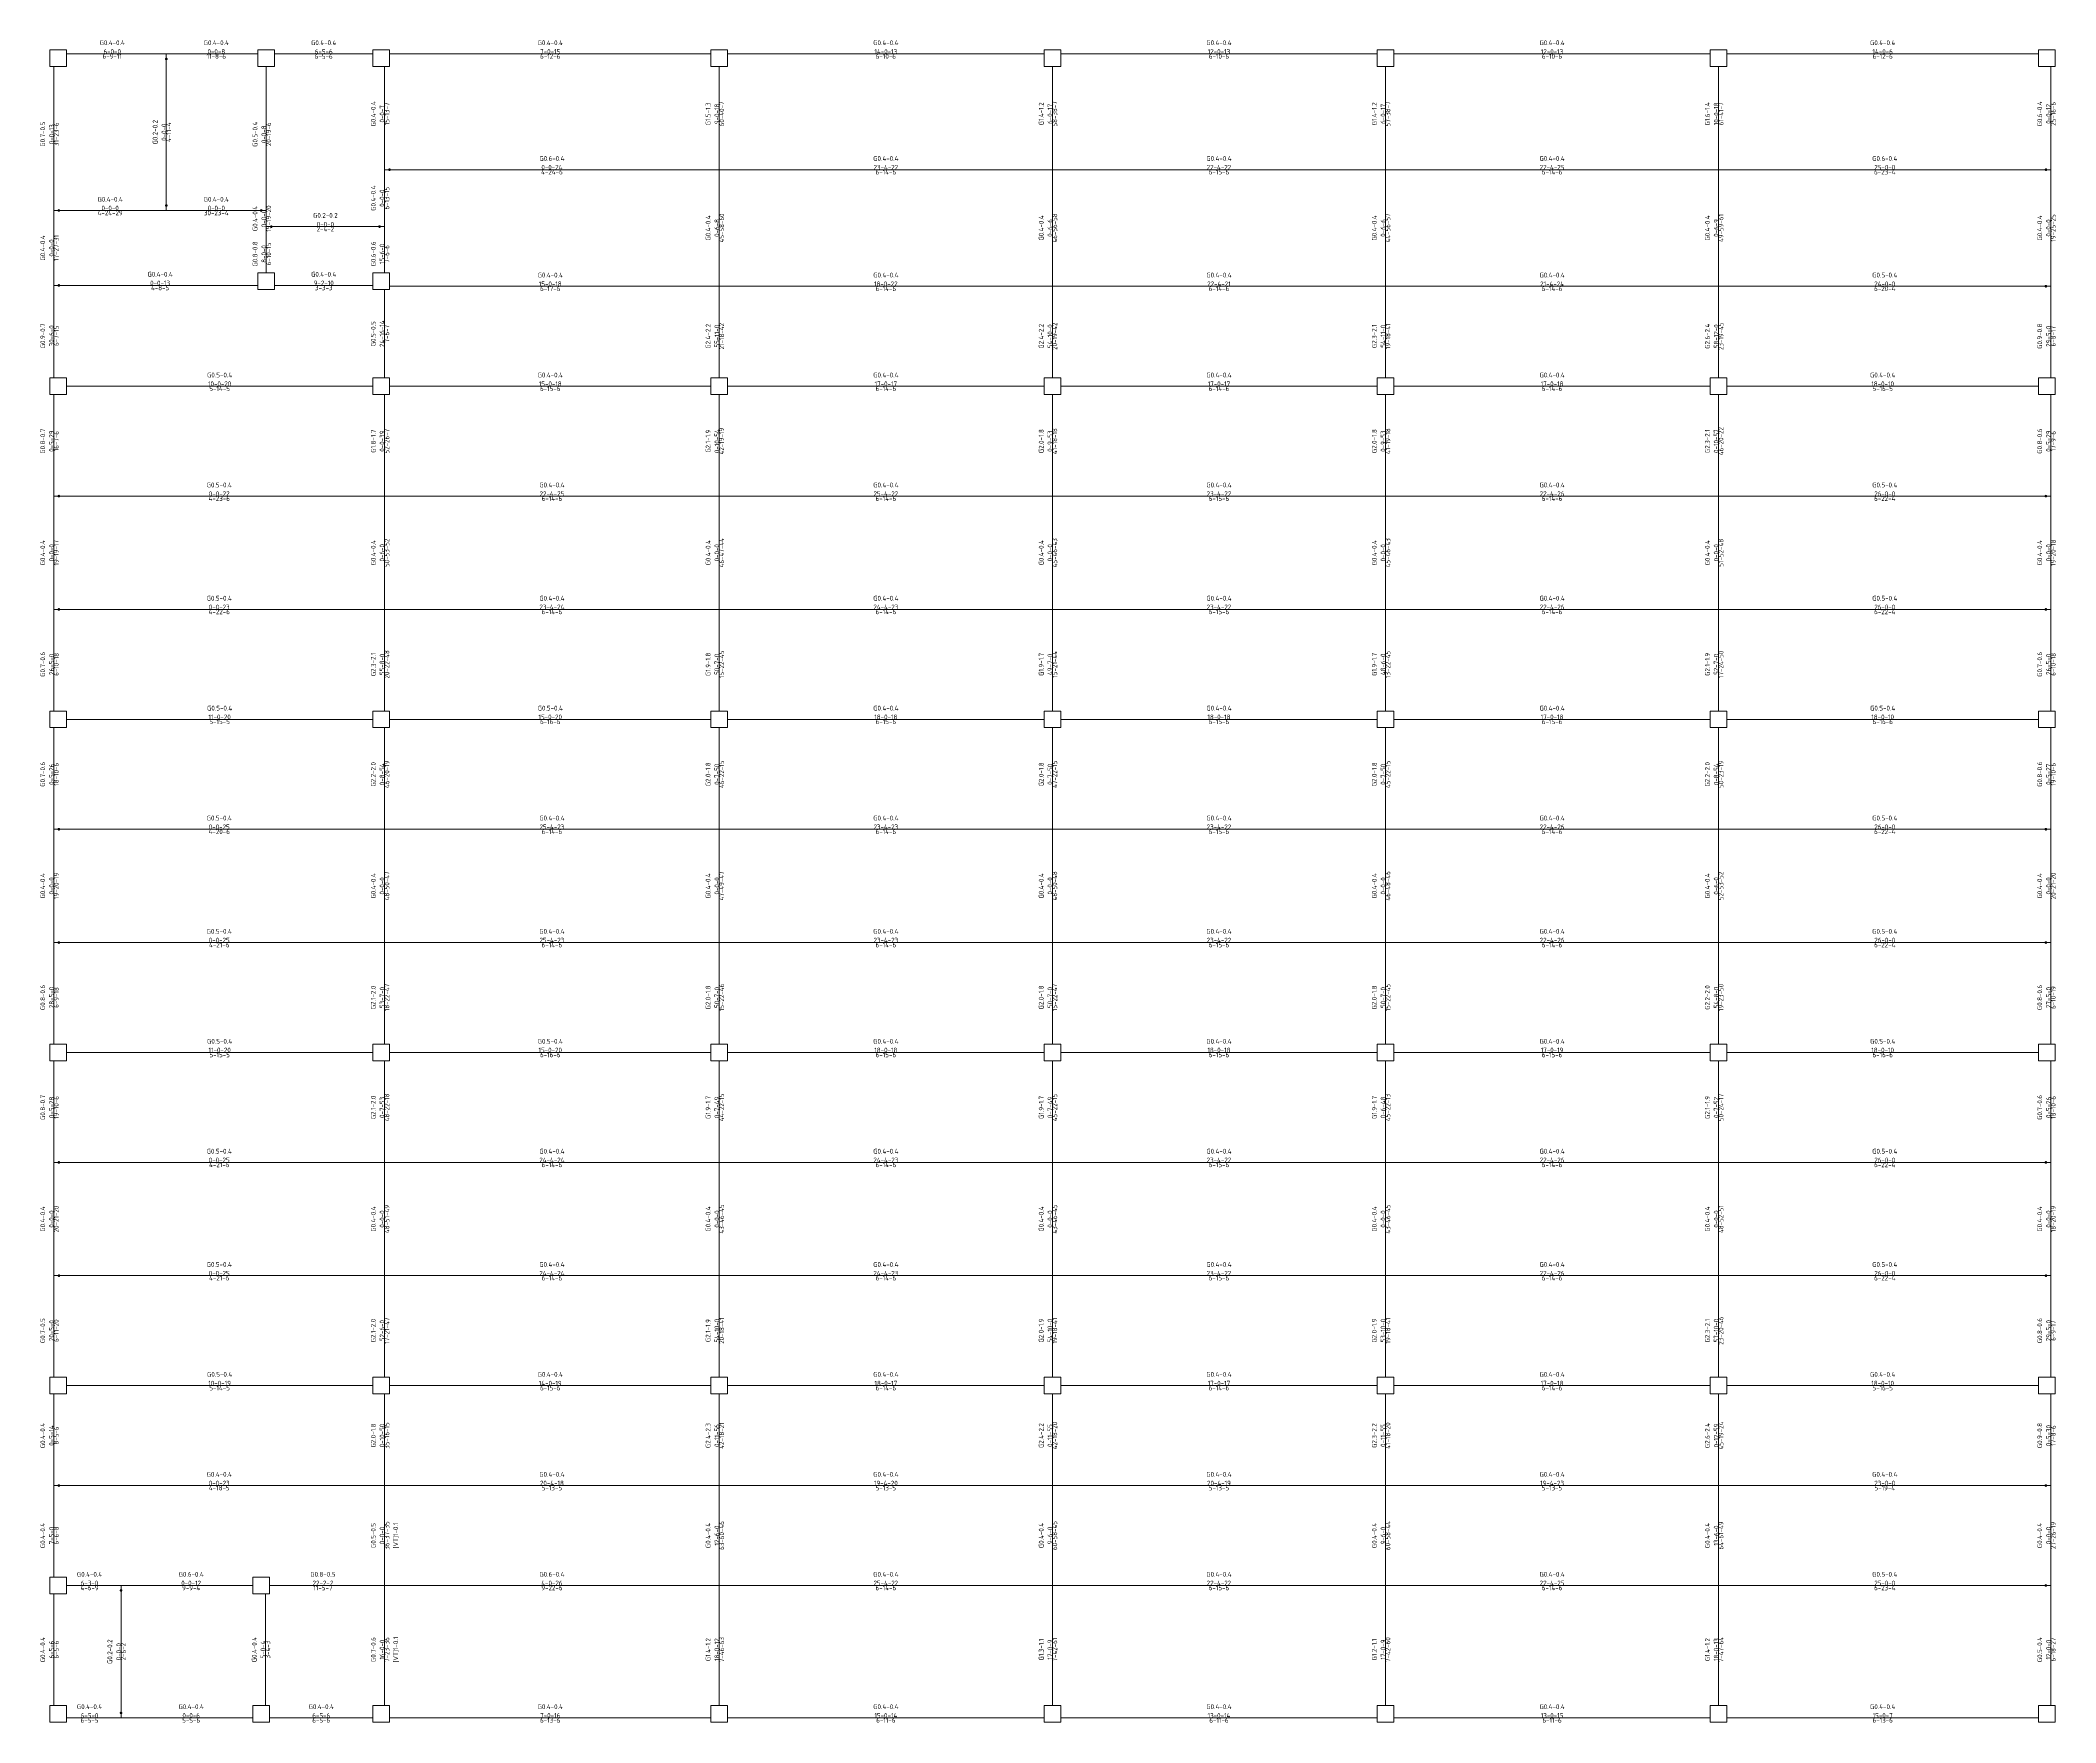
# Model space of a CAD drawing. Extents: x -2331248 to -1198620, y -977263 to -545844.
# Drawn here: x -1567429 to -1506927, y -909994 to -859492 of the extents above; entities that cross this region are included whole.
import ezdxf

# ---------------------------------------------------------------- set-up
doc = ezdxf.new("R2010")
doc.units = 0
doc.header["$LTSCALE"] = 1000
doc.header["$MEASUREMENT"] = 0
doc.layers.get('0').update_dxf_attribs({"linetype": 'CONTINUOUS'})
for name, color, linetype, lineweight in [('15100', 4, 'CONTINUOUS', 18), ('15101', 52, 'CONTINUOUS', 18), ('15220', 11, 'CONTINUOUS', 18)]:
    doc.layers.add(name, color=color, linetype=linetype, lineweight=lineweight)
doc.styles.add('PkpmHz', font='Pkpmeng', dxfattribs={"width": 0.7, "bigfont": 'hztxt'})

# ---------------------------------------------------------------- blocks, each defined once
blk = doc.blocks.new('A$C337D187D')
at = {"layer": '15100', "ltscale": 1000}
for p, q in [((391, 45394), (391, 49719)), ((766, 50093), (3766, 50094)), ((3766, 50094), (6516, 50093)), ((6766, 45394), (6766, 49719)), ((7016, 50093), (9966, 50093)), ((10316, 46619), (10315, 49719)), ((10466, 50093), (20116, 50093)), ((20366, 46619), (20366, 49719)), ((20616, 50093), (30116, 50093)), ((30366, 46619), (30366, 49719)), ((30616, 50093), (40116, 50093)), ((40366, 46619), (40366, 49719)), ((40616, 50093), (50116, 50093)), ((50366, 46619), (50366, 49719)), ((50616, 50093), (59966, 50093)), ((60341, 46619), (60340, 49719)), ((10316, 44909), (10316, 46619)), ((20366, 43119), (20366, 46619)), ((30366, 43119), (30366, 46619)), ((40366, 43119), (40366, 46619)), ((50366, 43119), (50366, 46619)), ((60341, 43119), (60341, 46619)), ((391, 43144), (391, 45394)), ((6766, 44909), (6766, 45394)), ((6766, 43519), (6766, 44909)), ((10315, 43519), (10316, 44909)), ((391, 40369), (391, 43144)), ((7016, 43144), (9966, 43144)), ((10315, 40369), (10315, 43019)), ((20366, 40369), (20366, 43119)), ((30366, 40369), (30366, 43119)), ((40366, 40369), (40366, 43119)), ((50366, 40369), (50366, 43119)), ((60340, 40369), (60341, 43119)), ((766, 40119), (9966, 40119)), ((10466, 40119), (20116, 40119)), ((20616, 40119), (30116, 40119)), ((30616, 40119), (40116, 40119)), ((40616, 40119), (50116, 40119)), ((50616, 40119), (59966, 40119)), ((391, 36819), (391, 39869)), ((10316, 36819), (10315, 39869)), ((20366, 36819), (20366, 39869)), ((30366, 36819), (30366, 39869)), ((40366, 36819), (40366, 39869)), ((50366, 36819), (50366, 39869)), ((60341, 36819), (60340, 39869)), ((391, 33419), (391, 36819)), ((10316, 33419), (10316, 36819)), ((20366, 33419), (20366, 36819)), ((30366, 33419), (30366, 36819)), ((40366, 33419), (40366, 36819)), ((50366, 33419), (50366, 36819)), ((60341, 33419), (60341, 36819)), ((391, 30369), (391, 33419)), ((10315, 30369), (10316, 33419)), ((20366, 30369), (20366, 33419)), ((30366, 30369), (30366, 33419)), ((40366, 30369), (40366, 33419)), ((50366, 30369), (50366, 33419)), ((60340, 30369), (60341, 33419)), ((391, 26819), (391, 29869)), ((766, 30119), (9966, 30119)), ((10316, 26819), (10315, 29869)), ((10466, 30119), (20116, 30119)), ((20366, 26819), (20366, 29869)), ((20616, 30119), (30116, 30119)), ((30366, 26819), (30366, 29869)), ((30616, 30119), (40116, 30119)), ((40366, 26819), (40366, 29869)), ((40616, 30119), (50116, 30119)), ((50366, 26819), (50366, 29869)), ((50616, 30119), (59966, 30119)), ((60341, 26819), (60340, 29869)), ((391, 23419), (391, 26819)), ((10316, 23419), (10316, 26819)), ((20366, 23419), (20366, 26819)), ((30366, 23419), (30366, 26819)), ((40366, 23419), (40366, 26819)), ((50366, 23419), (50366, 26819)), ((60341, 23419), (60341, 26819)), ((391, 20369), (391, 23419)), ((10315, 20369), (10316, 23419)), ((20366, 20369), (20366, 23419)), ((30366, 20369), (30366, 23419)), ((40366, 20369), (40366, 23419)), ((50366, 20369), (50366, 23419)), ((60340, 20369), (60341, 23419)), ((766, 20119), (9966, 20119)), ((10466, 20119), (20116, 20119)), ((20616, 20119), (30116, 20119)), ((30616, 20119), (40116, 20119)), ((40616, 20119), (50116, 20119)), ((50616, 20119), (59966, 20119)), ((391, 16819), (391, 19869)), ((10316, 16819), (10315, 19869)), ((20366, 16819), (20366, 19869)), ((30366, 16819), (30366, 19869)), ((40366, 16819), (40366, 19869)), ((50366, 16819), (50366, 19869)), ((60341, 16819), (60340, 19869)), ((391, 13419), (391, 16819)), ((10316, 13419), (10316, 16819)), ((20366, 13419), (20366, 16819)), ((30366, 13419), (30366, 16819)), ((40366, 13419), (40366, 16819)), ((50366, 13419), (50366, 16819)), ((60341, 13419), (60341, 16819)), ((391, 10369), (391, 13419)), ((10315, 10369), (10316, 13419)), ((20366, 10369), (20366, 13419)), ((30366, 10369), (30366, 13419)), ((40366, 10369), (40366, 13419)), ((50366, 10369), (50366, 13419)), ((60340, 10369), (60341, 13419)), ((391, 7119), (391, 9869)), ((766, 10119), (9966, 10119)), ((10316, 7119), (10315, 9869)), ((10466, 10119), (20116, 10119)), ((20366, 7119), (20366, 9869)), ((20616, 10119), (30116, 10119)), ((30366, 7119), (30366, 9869)), ((30616, 10119), (40116, 10119)), ((40366, 7119), (40366, 9869)), ((40616, 10119), (50116, 10119)), ((50366, 7119), (50366, 9869)), ((50616, 10119), (59966, 10119)), ((60341, 7119), (60340, 9869)), ((391, 4369), (391, 7119)), ((10316, 4119), (10316, 7119)), ((20366, 4119), (20366, 7119)), ((30366, 4119), (30366, 7119)), ((40366, 4119), (40366, 7119)), ((50366, 4119), (50366, 7119)), ((60341, 4119), (60341, 7119)), ((391, 519), (391, 3869)), ((766, 4119), (2406, 4119)), ((2406, 4119), (6366, 4119)), ((6741, 519), (6741, 3869)), ((10315, 519), (10316, 4119)), ((20366, 519), (20366, 4119)), ((30366, 519), (30366, 4119)), ((40366, 519), (40366, 4119)), ((50366, 519), (50366, 4119)), ((60340, 519), (60341, 4119)), ((766, 144), (2406, 144)), ((2406, 144), (6366, 144)), ((6866, 144), (9966, 144)), ((10466, 144), (20116, 144)), ((20616, 144), (30116, 144)), ((30616, 144), (40116, 144)), ((40616, 144), (50116, 144)), ((50616, 144), (59966, 144))]:
    blk.add_line(p, q, dxfattribs=at)
at = {"layer": '15100', "color": 4, "ltscale": 1000}
for p, q in [((3766, 45394), (3766, 50094)), ((10316, 46619), (20366, 46619)), ((20366, 46619), (30366, 46619)), ((30366, 46619), (40366, 46619)), ((40366, 46619), (50366, 46619)), ((50366, 46619), (60341, 46619)), ((391, 45394), (3766, 45394)), ((3766, 45394), (6766, 45394)), ((6766, 44909), (10316, 44909)), ((391, 43144), (6516, 43144)), ((10466, 43119), (20366, 43119)), ((20366, 43119), (30366, 43119)), ((30366, 43119), (40366, 43119)), ((40366, 43119), (50366, 43119)), ((50366, 43119), (60341, 43119)), ((391, 36819), (10316, 36819)), ((10316, 36819), (20366, 36819)), ((20366, 36819), (30366, 36819)), ((30366, 36819), (40366, 36819)), ((40366, 36819), (50366, 36819)), ((50366, 36819), (60341, 36819)), ((391, 33419), (10316, 33419)), ((10316, 33419), (20366, 33419)), ((20366, 33419), (30366, 33419)), ((30366, 33419), (40366, 33419)), ((40366, 33419), (50366, 33419)), ((50366, 33419), (60341, 33419)), ((391, 26819), (10316, 26819)), ((10316, 26819), (20366, 26819)), ((20366, 26819), (30366, 26819)), ((30366, 26819), (40366, 26819)), ((40366, 26819), (50366, 26819)), ((50366, 26819), (60341, 26819)), ((391, 23419), (10316, 23419)), ((10316, 23419), (20366, 23419)), ((20366, 23419), (30366, 23419)), ((30366, 23419), (40366, 23419)), ((40366, 23419), (50366, 23419)), ((50366, 23419), (60341, 23419)), ((391, 16819), (10316, 16819)), ((10316, 16819), (20366, 16819)), ((20366, 16819), (30366, 16819)), ((30366, 16819), (40366, 16819)), ((40366, 16819), (50366, 16819)), ((50366, 16819), (60341, 16819)), ((391, 13419), (10316, 13419)), ((10316, 13419), (20366, 13419)), ((20366, 13419), (30366, 13419)), ((30366, 13419), (40366, 13419)), ((40366, 13419), (50366, 13419)), ((50366, 13419), (60341, 13419)), ((391, 7119), (10316, 7119)), ((10316, 7119), (20366, 7119)), ((20366, 7119), (30366, 7119)), ((30366, 7119), (40366, 7119)), ((40366, 7119), (50366, 7119)), ((50366, 7119), (60341, 7119)), ((2406, 144), (2406, 4119)), ((6866, 4119), (10316, 4119)), ((10316, 4119), (20366, 4119)), ((20366, 4119), (30366, 4119)), ((30366, 4119), (40366, 4119)), ((40366, 4119), (50366, 4119)), ((50366, 4119), (60341, 4119))]:
    blk.add_line(p, q, dxfattribs=at)
at = {"layer": '15100', "color": 1, "ltscale": 1000}
for points in [[(3786, 49944, 40, 40, 1), (3746, 49944, 40, 40, 1)], [(10486, 46619, 40, 40, 1), (10446, 46619, 40, 40, 1)], [(60211, 46619, 40, 40, 1), (60171, 46619, 40, 40, 1)], [(561, 45394, 40, 40, 1), (521, 45394, 40, 40, 1)], [(3786, 45544, 40, 40, 1), (3746, 45544, 40, 40, 1)], [(6636, 45394, 40, 40, 1), (6596, 45394, 40, 40, 1)], [(6936, 44909, 40, 40, 1), (6896, 44909, 40, 40, 1)], [(10186, 44909, 40, 40, 1), (10146, 44909, 40, 40, 1)], [(561, 43144, 40, 40, 1), (521, 43144, 40, 40, 1)], [(60211, 43119, 40, 40, 1), (60171, 43119, 40, 40, 1)], [(561, 36819, 40, 40, 1), (521, 36819, 40, 40, 1)], [(60211, 36819, 40, 40, 1), (60171, 36819, 40, 40, 1)], [(561, 33419, 40, 40, 1), (521, 33419, 40, 40, 1)], [(60211, 33419, 40, 40, 1), (60171, 33419, 40, 40, 1)], [(561, 26819, 40, 40, 1), (521, 26819, 40, 40, 1)], [(60211, 26819, 40, 40, 1), (60171, 26819, 40, 40, 1)], [(561, 23419, 40, 40, 1), (521, 23419, 40, 40, 1)], [(60211, 23419, 40, 40, 1), (60171, 23419, 40, 40, 1)], [(561, 16819, 40, 40, 1), (521, 16819, 40, 40, 1)], [(60211, 16819, 40, 40, 1), (60171, 16819, 40, 40, 1)], [(561, 13419, 40, 40, 1), (521, 13419, 40, 40, 1)], [(60211, 13419, 40, 40, 1), (60171, 13419, 40, 40, 1)], [(561, 7119, 40, 40, 1), (521, 7119, 40, 40, 1)], [(60211, 7119, 40, 40, 1), (60171, 7119, 40, 40, 1)], [(2426, 3969, 40, 40, 1), (2386, 3969, 40, 40, 1)], [(60211, 4119, 40, 40, 1), (60171, 4119, 40, 40, 1)], [(2426, 294, 40, 40, 1), (2386, 294, 40, 40, 1)]]:
    blk.add_lwpolyline(points, format="xyseb", close=True, dxfattribs=at)
at = {"layer": '15101', "linetype": 'Continuous'}
for points in [[(267, 49719), (767, 49719), (767, 50219), (267, 50219)], [(6516, 49719), (7016, 49719), (7016, 50219), (6516, 50219)], [(9966, 49719), (10466, 49719), (10466, 50219), (9966, 50219)], [(20116, 49719), (20616, 49719), (20616, 50219), (20116, 50219)], [(30116, 49719), (30616, 49719), (30616, 50219), (30116, 50219)], [(40116, 49719), (40616, 49719), (40616, 50219), (40116, 50219)], [(50116, 49719), (50616, 49719), (50616, 50219), (50116, 50219)], [(59966, 49719), (60466, 49719), (60466, 50219), (59966, 50219)], [(6516, 43019), (7016, 43019), (7016, 43519), (6516, 43519)], [(9966, 43019), (10466, 43019), (10466, 43519), (9966, 43519)], [(267, 39869), (767, 39869), (767, 40369), (267, 40369)], [(9966, 39869), (10466, 39869), (10466, 40369), (9966, 40369)], [(20116, 39869), (20616, 39869), (20616, 40369), (20116, 40369)], [(30116, 39869), (30616, 39869), (30616, 40369), (30116, 40369)], [(40116, 39869), (40616, 39869), (40616, 40369), (40116, 40369)], [(50116, 39869), (50616, 39869), (50616, 40369), (50116, 40369)], [(59966, 39869), (60466, 39869), (60466, 40369), (59966, 40369)], [(267, 29869), (767, 29869), (767, 30369), (267, 30369)], [(9966, 29869), (10466, 29869), (10466, 30369), (9966, 30369)], [(20116, 29869), (20616, 29869), (20616, 30369), (20116, 30369)], [(30116, 29869), (30616, 29869), (30616, 30369), (30116, 30369)], [(40116, 29869), (40616, 29869), (40616, 30369), (40116, 30369)], [(50116, 29869), (50616, 29869), (50616, 30369), (50116, 30369)], [(59966, 29869), (60466, 29869), (60466, 30369), (59966, 30369)], [(267, 19869), (767, 19869), (767, 20369), (267, 20369)], [(9966, 19869), (10466, 19869), (10466, 20369), (9966, 20369)], [(20116, 19869), (20616, 19869), (20616, 20369), (20116, 20369)], [(30116, 19869), (30616, 19869), (30616, 20369), (30116, 20369)], [(40116, 19869), (40616, 19869), (40616, 20369), (40116, 20369)], [(50116, 19869), (50616, 19869), (50616, 20369), (50116, 20369)], [(59966, 19869), (60466, 19869), (60466, 20369), (59966, 20369)], [(267, 9869), (767, 9869), (767, 10369), (267, 10369)], [(9966, 9869), (10466, 9869), (10466, 10369), (9966, 10369)], [(20116, 9869), (20616, 9869), (20616, 10369), (20116, 10369)], [(30116, 9869), (30616, 9869), (30616, 10369), (30116, 10369)], [(40116, 9869), (40616, 9869), (40616, 10369), (40116, 10369)], [(50116, 9869), (50616, 9869), (50616, 10369), (50116, 10369)], [(59966, 9869), (60466, 9869), (60466, 10369), (59966, 10369)], [(266, 3869), (766, 3869), (766, 4369), (266, 4369)], [(6366, 3869), (6866, 3869), (6866, 4369), (6366, 4369)], [(267, 19), (767, 19), (767, 519), (267, 519)], [(6366, 19), (6866, 19), (6866, 519), (6366, 519)], [(9966, 19), (10466, 19), (10466, 519), (9966, 519)], [(20116, 19), (20616, 19), (20616, 519), (20116, 519)], [(30116, 19), (30616, 19), (30616, 519), (30116, 519)], [(40116, 19), (40616, 19), (40616, 519), (40116, 519)], [(50116, 19), (50616, 19), (50616, 519), (50116, 519)], [(59966, 19), (60466, 19), (60466, 519), (59966, 519)]]:
    blk.add_lwpolyline(points, close=True, dxfattribs=at)
at = {"layer": '15220', "char_height": 144, "line_spacing_factor": 1.1, "style": 'PkpmHz'}
for s, insert, attachment_point in [('{\\W0.91;\\C4;G0.4-0.4^J6-0-0^J}', (2141, 50094), 8), ('{\\W0.91;\\C4;G0.4-0.4^J6-5-6^J}', (8491, 50093), 8), ('{\\W0.91;\\C4;G0.4-0.4^J7-0-15^J}', (15291, 50093), 8), ('{\\W0.91;\\C4;G0.4-0.4^J14-0-13^J}', (25366, 50093), 8), ('{\\W0.91;\\C4;G0.4-0.4^J12-0-13^J}', (35366, 50093), 8), ('{\\W0.91;\\C4;G0.4-0.4^J12-0-13^J}', (45366, 50093), 8), ('{\\W0.91;\\C4;G0.4-0.4^J14-0-6^J}', (55291, 50093), 8), ('{\\W0.91;\\C4;6-9-11^J}', (2141, 50094), 2), ('{\\W0.91;\\C4;6-5-6^J}', (8491, 50093), 2), ('{\\W0.91;\\C4;6-12-6^J}', (15291, 50093), 2), ('{\\W0.91;\\C4;6-10-6^J}', (25366, 50093), 2), ('{\\W0.91;\\C4;6-10-6^J}', (35366, 50093), 2), ('{\\W0.91;\\C4;6-10-6^J}', (45366, 50093), 2), ('{\\W0.91;\\C4;6-12-6^J}', (55291, 50093), 2), ('{\\W0.91;\\C4;G0.6-0.4^J0-0-24^J}', (15341, 46619), 8), ('{\\W0.91;\\C4;4-24-6^J}', (15341, 46619), 2), ('{\\W0.91;\\C4;G0.4-0.4^J23-4-22^J}', (25366, 46619), 8), ('{\\W0.91;\\C4;6-14-6^J}', (25366, 46619), 2), ('{\\W0.91;\\C4;G0.4-0.4^J22-4-22^J}', (35366, 46619), 8), ('{\\W0.91;\\C4;6-15-6^J}', (35366, 46619), 2), ('{\\W0.91;\\C4;G0.4-0.4^J22-4-25^J}', (45366, 46619), 8), ('{\\W0.91;\\C4;6-14-6^J}', (45366, 46619), 2), ('{\\W0.91;\\C4;G0.6-0.4^J25-0-0^J}', (55354, 46619), 8), ('{\\W0.91;\\C4;6-23-4^J}', (55354, 46619), 2), ('{\\W0.91;\\C4;4-24-29^J}', (2079, 45394), 2), ('{\\W0.91;\\C4;G0.4-0.4^J0-0-0^J}', (2079, 45394), 8), ('{\\W0.91;\\C4;G0.4-0.4^J0-0-0^J}', (5266, 45394), 8), ('{\\W0.91;\\C4;30-23-4^J}', (5266, 45394), 2), ('{\\W0.91;\\C4;G0.2-0.2^J0-0-0^J}', (8541, 44909), 8), ('{\\W0.91;\\C4;2-4-2^J}', (8541, 44909), 2), ('{\\W0.91;\\C4;G0.4-0.4^J0-0-13^J}', (3579, 43144), 8), ('{\\W0.91;\\C4;4-8-5^J}', (3579, 43144), 2), ('{\\W0.91;\\C4;G0.4-0.4^J9-2-10^J}', (8491, 43144), 8), ('{\\W0.91;\\C4;3-3-3^J}', (8491, 43144), 2), ('{\\W0.91;\\C4;G0.4-0.4^J15-0-18^J}', (15291, 43119), 8), ('{\\W0.91;\\C4;6-17-6^J}', (15291, 43119), 2), ('{\\W0.91;\\C4;G0.4-0.4^J18-0-22^J}', (25366, 43119), 8), ('{\\W0.91;\\C4;6-14-6^J}', (25366, 43119), 2), ('{\\W0.91;\\C4;G0.4-0.4^J22-4-21^J}', (35366, 43119), 8), ('{\\W0.91;\\C4;6-14-6^J}', (35366, 43119), 2), ('{\\W0.91;\\C4;G0.4-0.4^J21-4-24^J}', (45366, 43119), 8), ('{\\W0.91;\\C4;6-14-6^J}', (45366, 43119), 2), ('{\\W0.91;\\C4;G0.5-0.4^J24-0-0^J}', (55354, 43119), 8), ('{\\W0.91;\\C4;6-20-4^J}', (55354, 43119), 2), ('{\\W0.91;\\C4;G0.5-0.4^J10-0-20^J}', (5366, 40119), 8), ('{\\W0.91;\\C4;5-14-5^J}', (5366, 40119), 2), ('{\\W0.91;\\C4;G0.4-0.4^J15-0-18^J}', (15291, 40119), 8), ('{\\W0.91;\\C4;6-15-6^J}', (15291, 40119), 2), ('{\\W0.91;\\C4;G0.4-0.4^J17-0-17^J}', (25366, 40119), 8), ('{\\W0.91;\\C4;6-14-6^J}', (25366, 40119), 2), ('{\\W0.91;\\C4;G0.4-0.4^J17-0-17^J}', (35366, 40119), 8), ('{\\W0.91;\\C4;6-14-6^J}', (35366, 40119), 2), ('{\\W0.91;\\C4;G0.4-0.4^J17-0-18^J}', (45366, 40119), 8), ('{\\W0.91;\\C4;6-14-6^J}', (45366, 40119), 2), ('{\\W0.91;\\C4;G0.4-0.4^J18-0-10^J}', (55291, 40119), 8), ('{\\W0.91;\\C4;5-16-5^J}', (55291, 40119), 2), ('{\\W0.91;\\C4;G0.5-0.4^J0-0-22^J}', (5354, 36819), 8), ('{\\W0.91;\\C4;G0.4-0.4^J22-4-25^J}', (15341, 36819), 8), ('{\\W0.91;\\C4;G0.4-0.4^J25-4-22^J}', (25366, 36819), 8), ('{\\W0.91;\\C4;G0.4-0.4^J23-4-22^J}', (35366, 36819), 8), ('{\\W0.91;\\C4;G0.4-0.4^J22-4-26^J}', (45366, 36819), 8), ('{\\W0.91;\\C4;G0.5-0.4^J26-0-0^J}', (55354, 36819), 8), ('{\\W0.91;\\C4;4-23-6^J}', (5354, 36819), 2), ('{\\W0.91;\\C4;6-14-6^J}', (15341, 36819), 2), ('{\\W0.91;\\C4;6-14-6^J}', (25366, 36819), 2), ('{\\W0.91;\\C4;6-15-6^J}', (35366, 36819), 2), ('{\\W0.91;\\C4;6-14-6^J}', (45366, 36819), 2), ('{\\W0.91;\\C4;6-22-4^J}', (55354, 36819), 2), ('{\\W0.91;\\C4;G0.5-0.4^J0-0-23^J}', (5354, 33419), 8), ('{\\W0.91;\\C4;4-22-6^J}', (5354, 33419), 2), ('{\\W0.91;\\C4;G0.4-0.4^J23-4-24^J}', (15341, 33419), 8), ('{\\W0.91;\\C4;6-14-6^J}', (15341, 33419), 2), ('{\\W0.91;\\C4;G0.4-0.4^J24-4-23^J}', (25366, 33419), 8), ('{\\W0.91;\\C4;6-14-6^J}', (25366, 33419), 2), ('{\\W0.91;\\C4;G0.4-0.4^J23-4-22^J}', (35366, 33419), 8), ('{\\W0.91;\\C4;6-15-6^J}', (35366, 33419), 2), ('{\\W0.91;\\C4;G0.4-0.4^J22-4-26^J}', (45366, 33419), 8), ('{\\W0.91;\\C4;6-14-6^J}', (45366, 33419), 2), ('{\\W0.91;\\C4;G0.5-0.4^J26-0-0^J}', (55354, 33419), 8), ('{\\W0.91;\\C4;6-22-4^J}', (55354, 33419), 2), ('{\\W0.91;\\C4;G0.5-0.4^J11-0-20^J}', (5366, 30119), 8), ('{\\W0.91;\\C4;G0.5-0.4^J15-0-20^J}', (15291, 30119), 8), ('{\\W0.91;\\C4;G0.4-0.4^J18-0-18^J}', (25366, 30119), 8), ('{\\W0.91;\\C4;G0.4-0.4^J18-0-18^J}', (35366, 30119), 8), ('{\\W0.91;\\C4;G0.4-0.4^J17-0-18^J}', (45366, 30119), 8), ('{\\W0.91;\\C4;G0.5-0.4^J18-0-10^J}', (55291, 30119), 8), ('{\\W0.91;\\C4;5-15-5^J}', (5366, 30119), 2), ('{\\W0.91;\\C4;6-16-6^J}', (15291, 30119), 2), ('{\\W0.91;\\C4;6-15-6^J}', (25366, 30119), 2), ('{\\W0.91;\\C4;6-15-6^J}', (35366, 30119), 2), ('{\\W0.91;\\C4;6-15-6^J}', (45366, 30119), 2), ('{\\W0.91;\\C4;6-16-6^J}', (55291, 30119), 2), ('{\\W0.91;\\C4;G0.5-0.4^J0-0-25^J}', (5354, 26819), 8), ('{\\W0.91;\\C4;G0.4-0.4^J25-4-23^J}', (15341, 26819), 8), ('{\\W0.91;\\C4;G0.4-0.4^J23-4-23^J}', (25366, 26819), 8), ('{\\W0.91;\\C4;G0.4-0.4^J23-4-22^J}', (35366, 26819), 8), ('{\\W0.91;\\C4;G0.4-0.4^J22-4-26^J}', (45366, 26819), 8), ('{\\W0.91;\\C4;G0.5-0.4^J26-0-0^J}', (55354, 26819), 8), ('{\\W0.91;\\C4;4-20-6^J}', (5354, 26819), 2), ('{\\W0.91;\\C4;6-14-6^J}', (15341, 26819), 2), ('{\\W0.91;\\C4;6-14-6^J}', (25366, 26819), 2), ('{\\W0.91;\\C4;6-15-6^J}', (35366, 26819), 2), ('{\\W0.91;\\C4;6-14-6^J}', (45366, 26819), 2), ('{\\W0.91;\\C4;6-22-4^J}', (55354, 26819), 2), ('{\\W0.91;\\C4;G0.5-0.4^J0-0-25^J}', (5354, 23419), 8), ('{\\W0.91;\\C4;G0.4-0.4^J25-4-23^J}', (15341, 23419), 8), ('{\\W0.91;\\C4;G0.4-0.4^J23-4-23^J}', (25366, 23419), 8), ('{\\W0.91;\\C4;G0.4-0.4^J23-4-22^J}', (35366, 23419), 8), ('{\\W0.91;\\C4;G0.4-0.4^J22-4-26^J}', (45366, 23419), 8), ('{\\W0.91;\\C4;G0.5-0.4^J26-0-0^J}', (55354, 23419), 8), ('{\\W0.91;\\C4;4-21-6^J}', (5354, 23419), 2), ('{\\W0.91;\\C4;6-14-6^J}', (15341, 23419), 2), ('{\\W0.91;\\C4;6-14-6^J}', (25366, 23419), 2), ('{\\W0.91;\\C4;6-15-6^J}', (35366, 23419), 2), ('{\\W0.91;\\C4;6-14-6^J}', (45366, 23419), 2), ('{\\W0.91;\\C4;6-22-4^J}', (55354, 23419), 2), ('{\\W0.91;\\C4;G0.5-0.4^J11-0-20^J}', (5366, 20119), 8), ('{\\W0.91;\\C4;5-15-5^J}', (5366, 20119), 2), ('{\\W0.91;\\C4;G0.5-0.4^J15-0-20^J}', (15291, 20119), 8), ('{\\W0.91;\\C4;6-16-6^J}', (15291, 20119), 2), ('{\\W0.91;\\C4;G0.4-0.4^J18-0-18^J}', (25366, 20119), 8), ('{\\W0.91;\\C4;6-15-6^J}', (25366, 20119), 2), ('{\\W0.91;\\C4;G0.4-0.4^J18-0-18^J}', (35366, 20119), 8), ('{\\W0.91;\\C4;6-15-6^J}', (35366, 20119), 2), ('{\\W0.91;\\C4;G0.4-0.4^J17-0-19^J}', (45366, 20119), 8), ('{\\W0.91;\\C4;6-15-6^J}', (45366, 20119), 2), ('{\\W0.91;\\C4;G0.5-0.4^J18-0-10^J}', (55291, 20119), 8), ('{\\W0.91;\\C4;6-16-6^J}', (55291, 20119), 2), ('{\\W0.91;\\C4;G0.5-0.4^J0-0-25^J}', (5354, 16819), 8), ('{\\W0.91;\\C4;G0.4-0.4^J24-4-24^J}', (15341, 16819), 8), ('{\\W0.91;\\C4;G0.4-0.4^J24-4-23^J}', (25366, 16819), 8), ('{\\W0.91;\\C4;G0.4-0.4^J23-4-22^J}', (35366, 16819), 8), ('{\\W0.91;\\C4;G0.4-0.4^J22-4-26^J}', (45366, 16819), 8), ('{\\W0.91;\\C4;G0.5-0.4^J26-0-0^J}', (55354, 16819), 8), ('{\\W0.91;\\C4;4-21-6^J}', (5354, 16819), 2), ('{\\W0.91;\\C4;6-14-6^J}', (15341, 16819), 2), ('{\\W0.91;\\C4;6-14-6^J}', (25366, 16819), 2), ('{\\W0.91;\\C4;6-15-6^J}', (35366, 16819), 2), ('{\\W0.91;\\C4;6-14-6^J}', (45366, 16819), 2), ('{\\W0.91;\\C4;6-22-4^J}', (55354, 16819), 2), ('{\\W0.91;\\C4;G0.5-0.4^J0-0-25^J}', (5354, 13419), 8), ('{\\W0.91;\\C4;4-21-6^J}', (5354, 13419), 2), ('{\\W0.91;\\C4;G0.4-0.4^J24-4-24^J}', (15341, 13419), 8), ('{\\W0.91;\\C4;6-14-6^J}', (15341, 13419), 2), ('{\\W0.91;\\C4;G0.4-0.4^J24-4-23^J}', (25366, 13419), 8), ('{\\W0.91;\\C4;6-14-6^J}', (25366, 13419), 2), ('{\\W0.91;\\C4;G0.4-0.4^J23-4-22^J}', (35366, 13419), 8), ('{\\W0.91;\\C4;6-15-6^J}', (35366, 13419), 2), ('{\\W0.91;\\C4;G0.4-0.4^J22-4-26^J}', (45366, 13419), 8), ('{\\W0.91;\\C4;6-14-6^J}', (45366, 13419), 2), ('{\\W0.91;\\C4;G0.5-0.4^J26-0-0^J}', (55354, 13419), 8), ('{\\W0.91;\\C4;6-22-4^J}', (55354, 13419), 2), ('{\\W0.91;\\C4;G0.5-0.4^J10-0-19^J}', (5366, 10119), 8), ('{\\W0.91;\\C4;G0.4-0.4^J14-0-19^J}', (15291, 10119), 8), ('{\\W0.91;\\C4;G0.4-0.4^J18-0-17^J}', (25366, 10119), 8), ('{\\W0.91;\\C4;G0.4-0.4^J17-0-17^J}', (35366, 10119), 8), ('{\\W0.91;\\C4;G0.4-0.4^J17-0-18^J}', (45366, 10119), 8), ('{\\W0.91;\\C4;G0.4-0.4^J18-0-10^J}', (55291, 10119), 8), ('{\\W0.91;\\C4;5-14-5^J}', (5366, 10119), 2), ('{\\W0.91;\\C4;6-15-6^J}', (15291, 10119), 2), ('{\\W0.91;\\C4;6-14-6^J}', (25366, 10119), 2), ('{\\W0.91;\\C4;6-14-6^J}', (35366, 10119), 2), ('{\\W0.91;\\C4;6-14-6^J}', (45366, 10119), 2), ('{\\W0.91;\\C4;5-16-5^J}', (55291, 10119), 2), ('{\\W0.91;\\C4;G0.4-0.4^J0-0-23^J}', (5354, 7119), 8), ('{\\W0.91;\\C4;G0.4-0.4^J20-4-18^J}', (15341, 7119), 8), ('{\\W0.91;\\C4;G0.4-0.4^J19-4-20^J}', (25366, 7119), 8), ('{\\W0.91;\\C4;G0.4-0.4^J20-4-19^J}', (35366, 7119), 8), ('{\\W0.91;\\C4;G0.4-0.4^J19-4-23^J}', (45366, 7119), 8), ('{\\W0.91;\\C4;G0.4-0.4^J23-0-0^J}', (55354, 7119), 8), ('{\\W0.91;\\C4;4-18-5^J}', (5354, 7119), 2), ('{\\W0.91;\\C4;5-13-5^J}', (15341, 7119), 2), ('{\\W0.91;\\C4;5-13-5^J}', (25366, 7119), 2), ('{\\W0.91;\\C4;5-13-5^J}', (35366, 7119), 2), ('{\\W0.91;\\C4;5-13-5^J}', (45366, 7119), 2), ('{\\W0.91;\\C4;5-19-4^J}', (55354, 7119), 2), ('{\\W0.91;\\C4;G0.4-0.4^J6-3-0^J}', (1461, 4119), 8), ('{\\W0.91;\\C4;G0.6-0.4^J0-0-12^J}', (4511, 4119), 8), ('{\\W0.91;\\C4;G0.8-0.5^J22-2-2^J}', (8466, 4119), 8), ('{\\W0.91;\\C4;G0.6-0.4^J4-0-26^J}', (15341, 4119), 8), ('{\\W0.91;\\C4;G0.4-0.4^J25-4-22^J}', (25366, 4119), 8), ('{\\W0.91;\\C4;G0.4-0.4^J22-4-22^J}', (35366, 4119), 8), ('{\\W0.91;\\C4;G0.4-0.4^J22-4-25^J}', (45366, 4119), 8), ('{\\W0.91;\\C4;G0.5-0.4^J25-0-0^J}', (55354, 4119), 8), ('{\\W0.91;\\C4;4-6-9^J}', (1461, 4119), 2), ('{\\W0.91;\\C4;9-9-4^J}', (4511, 4119), 2), ('{\\W0.91;\\C4;11-5-7^J}', (8466, 4119), 2), ('{\\W0.91;\\C4;9-22-6^J}', (15341, 4119), 2), ('{\\W0.91;\\C4;6-14-6^J}', (25366, 4119), 2), ('{\\W0.91;\\C4;6-15-6^J}', (35366, 4119), 2), ('{\\W0.91;\\C4;6-14-6^J}', (45366, 4119), 2), ('{\\W0.91;\\C4;6-23-4^J}', (55354, 4119), 2), ('{\\W0.91;\\C4;G0.4-0.4^J6-5-0^J}', (1461, 144), 8), ('{\\W0.91;\\C4;6-5-5^J}', (1461, 144), 2), ('{\\W0.91;\\C4;G0.4-0.4^J0-0-6^J}', (4511, 144), 8), ('{\\W0.91;\\C4;5-5-6^J}', (4511, 144), 2), ('{\\W0.91;\\C4;G0.4-0.4^J6-5-6^J}', (8416, 144), 8), ('{\\W0.91;\\C4;6-5-6^J}', (8416, 144), 2), ('{\\W0.91;\\C4;G0.4-0.4^J7-0-16^J}', (15291, 144), 8), ('{\\W0.91;\\C4;6-13-6^J}', (15291, 144), 2), ('{\\W0.91;\\C4;G0.4-0.4^J15-0-14^J}', (25366, 144), 8), ('{\\W0.91;\\C4;6-11-6^J}', (25366, 144), 2), ('{\\W0.91;\\C4;G0.4-0.4^J13-0-14^J}', (35366, 144), 8), ('{\\W0.91;\\C4;6-11-6^J}', (35366, 144), 2), ('{\\W0.91;\\C4;G0.4-0.4^J13-0-15^J}', (45366, 144), 8), ('{\\W0.91;\\C4;6-11-6^J}', (45366, 144), 2), ('{\\W0.91;\\C4;G0.4-0.4^J15-0-7^J}', (55291, 144), 8), ('{\\W0.91;\\C4;6-13-6^J}', (55291, 144), 2)]:
    blk.add_mtext(s, dxfattribs=dict(at, insert=insert, attachment_point=attachment_point))
for s, insert, attachment_point, rotation in [('{\\W0.91;\\C4;G0.4-0.4^J0-0-8^J}', (5266, 50094), 8, 359.98091), ('{\\W0.91;\\C4;11-8-6^J}', (5266, 50094), 2, 359.98091), ('{\\W0.91;\\C4;G0.4-0.4^J0-0-7^J}', (10316, 48294), 8, 89.99972), ('{\\W0.91;\\C4;15-13-7^J}', (10316, 48294), 2, 89.99972), ('{\\W0.91;\\C4;G1.5-1.3^J9-0-18^J}', (20366, 48294), 8, 89.99972), ('{\\W0.91;\\C4;60-40-7^J}', (20366, 48294), 2, 89.99972), ('{\\W0.91;\\C4;G1.4-1.2^J6-0-17^J}', (30366, 48294), 8, 89.99972), ('{\\W0.91;\\C4;58-38-7^J}', (30366, 48294), 2, 89.99972), ('{\\W0.91;\\C4;G1.4-1.2^J6-0-17^J}', (40366, 48294), 8, 89.99972), ('{\\W0.91;\\C4;57-38-7^J}', (40366, 48294), 2, 89.99972), ('{\\W0.91;\\C4;G1.6-1.4^J10-0-18^J}', (50366, 48294), 8, 89.99972), ('{\\W0.91;\\C4;61-41-7^J}', (50366, 48294), 2, 89.99972), ('{\\W0.91;\\C4;G0.6-0.4^J0-0-12^J}', (60341, 48294), 8, 89.99972), ('{\\W0.91;\\C4;25-16-6^J}', (60341, 48294), 2, 89.99972), ('{\\W0.91;\\C4;G0.7-0.5^J0-0-13^J}', (391, 47682), 8, 89.99972), ('{\\W0.91;\\C4;31-23-6^J}', (391, 47682), 2, 89.99972), ('{\\W0.91;\\C4;G0.2-0.2^J0-0-0^J}', (3766, 47744), 8, 89.99972), ('{\\W0.91;\\C4;4-11-4^J}', (3766, 47744), 2, 89.99972), ('{\\W0.91;\\C4;G0.5-0.4^J0-0-8^J}', (6766, 47682), 8, 89.99972), ('{\\W0.91;\\C4;20-19-6^J}', (6766, 47682), 2, 89.99972), ('{\\W0.91;\\C4;G0.4-0.4^J0-0-0^J}', (10316, 45764), 8, 89.99972), ('{\\W0.91;\\C4;6-13-15^J}', (10316, 45764), 2, 89.99972), ('{\\W0.91;\\C4;G0.4-0.4^J0-0-0^J}', (6766, 45152), 8, 89.99972), ('{\\W0.91;\\C4;15-19-20^J}', (6766, 45152), 2, 89.99972), ('{\\W0.91;\\C4;G0.4-0.4^J0-6-8^J}', (20366, 44869), 8, 89.99972), ('{\\W0.91;\\C4;45-58-60^J}', (20366, 44869), 2, 89.99972), ('{\\W0.91;\\C4;G0.4-0.4^J0-6-6^J}', (30366, 44869), 8, 89.99972), ('{\\W0.91;\\C4;46-56-58^J}', (30366, 44869), 2, 89.99972), ('{\\W0.91;\\C4;G0.4-0.4^J0-6-6^J}', (40366, 44869), 8, 89.99972), ('{\\W0.91;\\C4;44-56-57^J}', (40366, 44869), 2, 89.99972), ('{\\W0.91;\\C4;G0.4-0.4^J0-6-9^J}', (50366, 44869), 8, 89.99972), ('{\\W0.91;\\C4;49-59-61^J}', (50366, 44869), 2, 89.99972), ('{\\W0.91;\\C4;G0.4-0.4^J0-0-0^J}', (60341, 44869), 8, 89.99972), ('{\\W0.91;\\C4;19-25-25^J}', (60341, 44869), 2, 89.99972), ('{\\W0.91;\\C4;G0.4-0.4^J0-0-0^J}', (391, 44269), 8, 89.99972), ('{\\W0.91;\\C4;17-27-31^J}', (391, 44269), 2, 89.99972), ('{\\W0.91;\\C4;G0.8-0.8^J8-0-0^J}', (6766, 44089), 8, 89.99972), ('{\\W0.91;\\C4;6-10-15^J}', (6766, 44089), 2, 89.99972), ('{\\W0.91;\\C4;G0.6-0.6^J15-6-0^J}', (10316, 44089), 8, 89.96553), ('{\\W0.91;\\C4;7-6-6^J}', (10316, 44089), 2, 89.96553), ('{\\W0.91;\\C4;G0.9-0.7^J30-6-0^J}', (391, 41632), 8, 89.99972), ('{\\W0.91;\\C4;6-7-15^J}', (391, 41632), 2, 89.99972), ('{\\W0.91;\\C4;G0.5-0.5^J24-16-14^J}', (10315, 41694), 8, 89.99972), ('{\\W0.91;\\C4;7-6-7^J}', (10315, 41694), 2, 89.99972), ('{\\W0.91;\\C4;G2.4-2.2^J55-11-0^J}', (20366, 41619), 8, 89.99972), ('{\\W0.91;\\C4;21-18-42^J}', (20366, 41619), 2, 89.99972), ('{\\W0.91;\\C4;G2.4-2.2^J54-10-0^J}', (30366, 41619), 8, 89.99972), ('{\\W0.91;\\C4;20-19-42^J}', (30366, 41619), 2, 89.99972), ('{\\W0.91;\\C4;G2.3-2.1^J54-11-0^J}', (40366, 41619), 8, 89.99972), ('{\\W0.91;\\C4;19-18-41^J}', (40366, 41619), 2, 89.99972), ('{\\W0.91;\\C4;G2.6-2.4^J58-12-0^J}', (50366, 41619), 8, 89.99972), ('{\\W0.91;\\C4;23-19-45^J}', (50366, 41619), 2, 89.99972), ('{\\W0.91;\\C4;G0.9-0.8^J29-5-0^J}', (60341, 41619), 8, 89.98001), ('{\\W0.91;\\C4;6-8-17^J}', (60341, 41619), 2, 89.98001), ('{\\W0.91;\\C4;G0.8-0.7^J0-5-29^J}', (391, 38469), 8, 89.99972), ('{\\W0.91;\\C4;G1.8-1.7^J0-0-39^J}', (10316, 38469), 8, 89.99972), ('{\\W0.91;\\C4;52-26-7^J}', (10316, 38469), 2, 89.99972), ('{\\W0.91;\\C4;G2.1-1.9^J0-10-54^J}', (20366, 38469), 8, 89.99972), ('{\\W0.91;\\C4;42-19-19^J}', (20366, 38469), 2, 89.99972), ('{\\W0.91;\\C4;G2.0-1.8^J0-9-53^J}', (30366, 38469), 8, 89.99972), ('{\\W0.91;\\C4;41-18-18^J}', (30366, 38469), 2, 89.99972), ('{\\W0.91;\\C4;G2.0-1.8^J0-9-53^J}', (40366, 38469), 8, 89.99972), ('{\\W0.91;\\C4;41-19-18^J}', (40366, 38469), 2, 89.99972), ('{\\W0.91;\\C4;G2.3-2.1^J0-10-57^J}', (50366, 38469), 8, 89.99972), ('{\\W0.91;\\C4;46-20-22^J}', (50366, 38469), 2, 89.99972), ('{\\W0.91;\\C4;G0.8-0.6^J0-5-29^J}', (60341, 38469), 8, 89.99972), ('{\\W0.91;\\C4;16-7-6^J}', (391, 38469), 2, 89.99972), ('{\\W0.91;\\C4;17-9-6^J}', (60341, 38469), 2, 89.99972), ('{\\W0.91;\\C4;G0.4-0.4^J0-0-0^J}', (391, 35119), 8, 89.99972), ('{\\W0.91;\\C4;19-19-17^J}', (391, 35119), 2, 89.99972), ('{\\W0.91;\\C4;G0.4-0.4^J0-6-0^J}', (10316, 35119), 8, 89.99972), ('{\\W0.91;\\C4;50-53-52^J}', (10316, 35119), 2, 89.99972), ('{\\W0.91;\\C4;G0.4-0.4^J0-0-0^J}', (20366, 35119), 8, 89.99972), ('{\\W0.91;\\C4;46-47-44^J}', (20366, 35119), 2, 89.99972), ('{\\W0.91;\\C4;G0.4-0.4^J0-0-0^J}', (30366, 35119), 8, 89.99972), ('{\\W0.91;\\C4;45-46-43^J}', (30366, 35119), 2, 89.99972), ('{\\W0.91;\\C4;G0.4-0.4^J0-0-0^J}', (40366, 35119), 8, 89.99972), ('{\\W0.91;\\C4;45-46-43^J}', (40366, 35119), 2, 89.99972), ('{\\W0.91;\\C4;G0.4-0.4^J0-0-0^J}', (50366, 35119), 8, 89.99972), ('{\\W0.91;\\C4;51-52-48^J}', (50366, 35119), 2, 89.99972), ('{\\W0.91;\\C4;G0.4-0.4^J0-0-0^J}', (60341, 35119), 8, 89.99972), ('{\\W0.91;\\C4;19-20-18^J}', (60341, 35119), 2, 89.99972), ('{\\W0.91;\\C4;20-22-48^J}', (10316, 31769), 2, 89.99972), ('{\\W0.91;\\C4;15-22-45^J}', (20366, 31769), 2, 89.99972), ('{\\W0.91;\\C4;15-21-44^J}', (30366, 31769), 2, 89.99972), ('{\\W0.91;\\C4;13-22-45^J}', (40366, 31769), 2, 89.99972), ('{\\W0.91;\\C4;17-24-50^J}', (50366, 31769), 2, 89.99972), ('{\\W0.91;\\C4;G0.7-0.6^J26-5-0^J}', (391, 31769), 8, 89.99972), ('{\\W0.91;\\C4;6-10-18^J}', (391, 31769), 2, 89.99972), ('{\\W0.91;\\C4;G2.3-2.1^J55-8-0^J}', (10316, 31769), 8, 89.99972), ('{\\W0.91;\\C4;G1.9-1.8^J50-7-0^J}', (20366, 31769), 8, 89.99972), ('{\\W0.91;\\C4;G1.9-1.7^J49-7-0^J}', (30366, 31769), 8, 89.99972), ('{\\W0.91;\\C4;G1.9-1.7^J48-6-0^J}', (40366, 31769), 8, 89.99972), ('{\\W0.91;\\C4;G2.1-1.9^J52-7-0^J}', (50366, 31769), 8, 89.99972), ('{\\W0.91;\\C4;G0.7-0.6^J26-5-0^J}', (60341, 31769), 8, 89.99972), ('{\\W0.91;\\C4;6-10-18^J}', (60341, 31769), 2, 89.99972), ('{\\W0.91;\\C4;G0.7-0.6^J0-5-26^J}', (391, 28469), 8, 89.99972), ('{\\W0.91;\\C4;18-10-6^J}', (391, 28469), 2, 89.99972), ('{\\W0.91;\\C4;G2.2-2.0^J0-8-54^J}', (10316, 28469), 8, 89.99972), ('{\\W0.91;\\C4;46-20-19^J}', (10316, 28469), 2, 89.99972), ('{\\W0.91;\\C4;G2.0-1.8^J0-7-50^J}', (20366, 28469), 8, 89.99972), ('{\\W0.91;\\C4;46-22-15^J}', (20366, 28469), 2, 89.99972), ('{\\W0.91;\\C4;G2.0-1.8^J0-7-50^J}', (30366, 28469), 8, 89.99972), ('{\\W0.91;\\C4;47-22-15^J}', (30366, 28469), 2, 89.99972), ('{\\W0.91;\\C4;G2.0-1.8^J0-7-50^J}', (40366, 28469), 8, 89.99972), ('{\\W0.91;\\C4;45-22-15^J}', (40366, 28469), 2, 89.99972), ('{\\W0.91;\\C4;G2.2-2.0^J0-8-54^J}', (50366, 28469), 8, 89.99972), ('{\\W0.91;\\C4;50-23-19^J}', (50366, 28469), 2, 89.99972), ('{\\W0.91;\\C4;G0.8-0.6^J0-5-27^J}', (60341, 28469), 8, 89.99972), ('{\\W0.91;\\C4;19-10-6^J}', (60341, 28469), 2, 89.99972), ('{\\W0.91;\\C4;G0.4-0.4^J0-0-0^J}', (391, 25119), 8, 89.99972), ('{\\W0.91;\\C4;19-20-19^J}', (391, 25119), 2, 89.99972), ('{\\W0.91;\\C4;G0.4-0.4^J0-0-0^J}', (10316, 25119), 8, 89.99972), ('{\\W0.91;\\C4;48-50-47^J}', (10316, 25119), 2, 89.99972), ('{\\W0.91;\\C4;G0.4-0.4^J0-0-0^J}', (20366, 25119), 8, 89.99972), ('{\\W0.91;\\C4;47-49-47^J}', (20366, 25119), 2, 89.99972), ('{\\W0.91;\\C4;G0.4-0.4^J0-0-0^J}', (30366, 25119), 8, 89.99972), ('{\\W0.91;\\C4;48-50-48^J}', (30366, 25119), 2, 89.99972), ('{\\W0.91;\\C4;G0.4-0.4^J0-0-0^J}', (40366, 25119), 8, 89.99972), ('{\\W0.91;\\C4;46-48-46^J}', (40366, 25119), 2, 89.99972), ('{\\W0.91;\\C4;G0.4-0.4^J0-6-0^J}', (50366, 25119), 8, 89.99972), ('{\\W0.91;\\C4;52-53-52^J}', (50366, 25119), 2, 89.99972), ('{\\W0.91;\\C4;G0.4-0.4^J0-0-0^J}', (60341, 25119), 8, 89.99972), ('{\\W0.91;\\C4;20-21-20^J}', (60341, 25119), 2, 89.99972), ('{\\W0.91;\\C4;G0.8-0.6^J28-5-0^J}', (391, 21769), 8, 89.99972), ('{\\W0.91;\\C4;6-9-18^J}', (391, 21769), 2, 89.99972), ('{\\W0.91;\\C4;G2.1-2.0^J53-7-0^J}', (10316, 21769), 8, 89.98001), ('{\\W0.91;\\C4;18-22-47^J}', (10316, 21769), 2, 89.98001), ('{\\W0.91;\\C4;G2.0-1.8^J50-7-0^J}', (20366, 21769), 8, 89.99972), ('{\\W0.91;\\C4;15-22-46^J}', (20366, 21769), 2, 89.99972), ('{\\W0.91;\\C4;G2.0-1.8^J50-7-0^J}', (30366, 21769), 8, 89.99972), ('{\\W0.91;\\C4;15-22-47^J}', (30366, 21769), 2, 89.99972), ('{\\W0.91;\\C4;G2.0-1.8^J50-7-0^J}', (40366, 21769), 8, 89.99972), ('{\\W0.91;\\C4;15-22-45^J}', (40366, 21769), 2, 89.99972), ('{\\W0.91;\\C4;G2.2-2.0^J54-8-0^J}', (50366, 21769), 8, 89.99972), ('{\\W0.91;\\C4;19-23-50^J}', (50366, 21769), 2, 89.99972), ('{\\W0.91;\\C4;G0.8-0.6^J27-5-0^J}', (60341, 21769), 8, 89.98001), ('{\\W0.91;\\C4;6-10-19^J}', (60341, 21769), 2, 89.98001), ('{\\W0.91;\\C4;G0.8-0.7^J0-5-28^J}', (391, 18469), 8, 89.99972), ('{\\W0.91;\\C4;48-22-18^J}', (10316, 18469), 2, 89.99972), ('{\\W0.91;\\C4;44-22-15^J}', (20366, 18469), 2, 89.99972), ('{\\W0.91;\\C4;45-22-15^J}', (30366, 18469), 2, 89.99972), ('{\\W0.91;\\C4;45-22-13^J}', (40366, 18469), 2, 89.99972), ('{\\W0.91;\\C4;50-24-17^J}', (50366, 18469), 2, 89.99972), ('{\\W0.91;\\C4;G0.7-0.6^J0-5-26^J}', (60341, 18469), 8, 89.99972), ('{\\W0.91;\\C4;19-10-6^J}', (391, 18469), 2, 89.99972), ('{\\W0.91;\\C4;G2.1-2.0^J0-7-53^J}', (10316, 18469), 8, 89.99972), ('{\\W0.91;\\C4;G1.9-1.7^J0-7-49^J}', (20366, 18469), 8, 89.99972), ('{\\W0.91;\\C4;G1.9-1.7^J0-7-49^J}', (30366, 18469), 8, 89.99972), ('{\\W0.91;\\C4;G1.9-1.7^J0-6-48^J}', (40366, 18469), 8, 89.99972), ('{\\W0.91;\\C4;G2.1-1.9^J0-7-52^J}', (50366, 18469), 8, 89.99972), ('{\\W0.91;\\C4;18-10-6^J}', (60341, 18469), 2, 89.99972), ('{\\W0.91;\\C4;G0.4-0.4^J0-0-0^J}', (391, 15119), 8, 89.99972), ('{\\W0.91;\\C4;20-21-20^J}', (391, 15119), 2, 89.99972), ('{\\W0.91;\\C4;G0.4-0.4^J0-0-0^J}', (10316, 15119), 8, 89.99972), ('{\\W0.91;\\C4;48-51-49^J}', (10316, 15119), 2, 89.99972), ('{\\W0.91;\\C4;G0.4-0.4^J0-0-0^J}', (20366, 15119), 8, 89.99972), ('{\\W0.91;\\C4;43-46-45^J}', (20366, 15119), 2, 89.99972), ('{\\W0.91;\\C4;G0.4-0.4^J0-0-0^J}', (30366, 15119), 8, 89.99972), ('{\\W0.91;\\C4;43-46-45^J}', (30366, 15119), 2, 89.99972), ('{\\W0.91;\\C4;G0.4-0.4^J0-0-0^J}', (40366, 15119), 8, 89.99972), ('{\\W0.91;\\C4;43-46-45^J}', (40366, 15119), 2, 89.99972), ('{\\W0.91;\\C4;G0.4-0.4^J0-0-0^J}', (50366, 15119), 8, 89.99972), ('{\\W0.91;\\C4;48-52-51^J}', (50366, 15119), 2, 89.99972), ('{\\W0.91;\\C4;G0.4-0.4^J0-0-0^J}', (60341, 15119), 8, 89.99972), ('{\\W0.91;\\C4;18-20-19^J}', (60341, 15119), 2, 89.99972), ('{\\W0.91;\\C4;23-20-46^J}', (50366, 11769), 2, 89.99972), ('{\\W0.91;\\C4;G0.7-0.5^J20-5-0^J}', (391, 11769), 8, 89.99972), ('{\\W0.91;\\C4;6-11-20^J}', (391, 11769), 2, 89.99972), ('{\\W0.91;\\C4;G2.1-2.0^J52-6-0^J}', (10316, 11769), 8, 89.99972), ('{\\W0.91;\\C4;17-21-47^J}', (10316, 11769), 2, 89.99972), ('{\\W0.91;\\C4;G2.1-1.9^J54-10-0^J}', (20366, 11769), 8, 89.99972), ('{\\W0.91;\\C4;20-18-41^J}', (20366, 11769), 2, 89.99972), ('{\\W0.91;\\C4;G2.0-1.9^J54-10-0^J}', (30366, 11769), 8, 89.99972), ('{\\W0.91;\\C4;19-18-41^J}', (30366, 11769), 2, 89.99972), ('{\\W0.91;\\C4;G2.0-1.9^J53-10-0^J}', (40366, 11769), 8, 89.99972), ('{\\W0.91;\\C4;19-18-41^J}', (40366, 11769), 2, 89.99972), ('{\\W0.91;\\C4;G2.3-2.1^J57-10-0^J}', (50366, 11769), 8, 89.99972), ('{\\W0.91;\\C4;G0.8-0.6^J29-5-0^J}', (60341, 11769), 8, 89.99972), ('{\\W0.91;\\C4;6-9-17^J}', (60341, 11769), 2, 89.99972), ('{\\W0.91;\\C4;G0.4-0.4^J0-5-14^J}', (391, 8619), 8, 89.99972), ('{\\W0.91;\\C4;8-5-6^J}', (391, 8619), 2, 89.99972), ('{\\W0.91;\\C4;G2.0-1.8^J0-10-50^J}', (10316, 8619), 8, 90.01942), ('{\\W0.91;\\C4;35-16-15^J}', (10316, 8619), 2, 90.01942), ('{\\W0.91;\\C4;G2.4-2.3^J0-11-56^J}', (20366, 8619), 8, 89.99972), ('{\\W0.91;\\C4;42-18-21^J}', (20366, 8619), 2, 89.99972), ('{\\W0.91;\\C4;G2.4-2.2^J0-11-55^J}', (30366, 8619), 8, 89.99972), ('{\\W0.91;\\C4;42-18-20^J}', (30366, 8619), 2, 89.99972), ('{\\W0.91;\\C4;G2.3-2.2^J0-11-55^J}', (40366, 8619), 8, 89.99972), ('{\\W0.91;\\C4;41-18-20^J}', (40366, 8619), 2, 89.99972), ('{\\W0.91;\\C4;G2.6-2.4^J0-12-59^J}', (50366, 8619), 8, 89.99972), ('{\\W0.91;\\C4;45-19-24^J}', (50366, 8619), 2, 89.99972), ('{\\W0.91;\\C4;G0.9-0.8^J0-5-30^J}', (60341, 8619), 8, 90.01942), ('{\\W0.91;\\C4;17-8-6^J}', (60341, 8619), 2, 90.01942), ('{\\W0.91;\\C4;G0.4-0.4^J7-5-0^J}', (391, 5619), 8, 89.99972), ('{\\W0.91;\\C4;6-6-8^J}', (391, 5619), 2, 89.99972), ('{\\W0.91;\\C4;G0.5-0.5^J0-0-0^J}', (10316, 5619), 8, 89.99972), ('{\\W0.91;\\C4;36-37-35^J[VT]1-0.1^J}', (10316, 5619), 2, 89.99972), ('{\\W0.91;\\C4;G0.4-0.4^J12-6-0^J}', (20366, 5619), 8, 89.99972), ('{\\W0.91;\\C4;63-60-46^J}', (20366, 5619), 2, 89.99972), ('{\\W0.91;\\C4;G0.4-0.4^J9-6-0^J}', (30366, 5619), 8, 89.99972), ('{\\W0.91;\\C4;60-58-45^J}', (30366, 5619), 2, 89.99972), ('{\\W0.91;\\C4;G0.4-0.4^J9-6-0^J}', (40366, 5619), 8, 89.99972), ('{\\W0.91;\\C4;60-58-44^J}', (40366, 5619), 2, 89.99972), ('{\\W0.91;\\C4;G0.4-0.4^J13-6-0^J}', (50366, 5619), 8, 89.99972), ('{\\W0.91;\\C4;64-61-49^J}', (50366, 5619), 2, 89.99972), ('{\\W0.91;\\C4;G0.4-0.4^J0-0-0^J}', (60341, 5619), 8, 89.99972), ('{\\W0.91;\\C4;27-26-19^J}', (60341, 5619), 2, 89.99972), ('{\\W0.91;\\C4;G0.4-0.4^J6-5-6^J}', (391, 2194), 8, 89.99972), ('{\\W0.91;\\C4;G0.2-0.2^J0-0-0^J}', (2406, 2131), 8, 89.99972), ('{\\W0.91;\\C4;G0.4-0.4^J5-0-4^J}', (6741, 2194), 8, 89.99972), ('{\\W0.91;\\C4;G0.7-0.6^J16-0-0^J}', (10316, 2194), 8, 89.99972), ('{\\W0.91;\\C4;7-23-36^J[VT]1-0.1^J}', (10316, 2194), 2, 89.99972), ('{\\W0.91;\\C4;G1.4-1.2^J18-0-12^J}', (20366, 2194), 8, 89.99972), ('{\\W0.91;\\C4;7-46-63^J}', (20366, 2194), 2, 89.99972), ('{\\W0.91;\\C4;G1.3-1.1^J17-0-9^J}', (30366, 2194), 8, 89.99972), ('{\\W0.91;\\C4;7-42-61^J}', (30366, 2194), 2, 89.99972), ('{\\W0.91;\\C4;G1.2-1.1^J17-0-9^J}', (40366, 2194), 8, 89.99972), ('{\\W0.91;\\C4;7-42-60^J}', (40366, 2194), 2, 89.99972), ('{\\W0.91;\\C4;G1.4-1.2^J18-0-13^J}', (50366, 2194), 8, 89.99972), ('{\\W0.91;\\C4;7-47-64^J}', (50366, 2194), 2, 89.99972), ('{\\W0.91;\\C4;G0.5-0.4^J12-0-0^J}', (60341, 2194), 8, 89.99972), ('{\\W0.91;\\C4;6-18-27^J}', (60341, 2194), 2, 89.99972), ('{\\W0.91;\\C4;6-5-6^J}', (391, 2194), 2, 89.99972), ('{\\W0.91;\\C4;2-6-2^J}', (2406, 2131), 2, 89.99972), ('{\\W0.91;\\C4;3-4-3^J}', (6741, 2194), 2, 89.99972)]:
    blk.add_mtext(s, dxfattribs=dict(at, insert=insert, attachment_point=attachment_point, rotation=rotation))

msp = doc.modelspace()

# ---------------------------------------------------------------- block references
msp.add_blockref('A$C337D187D', (-1567412, -909994))

doc.saveas('drawing.dxf')
